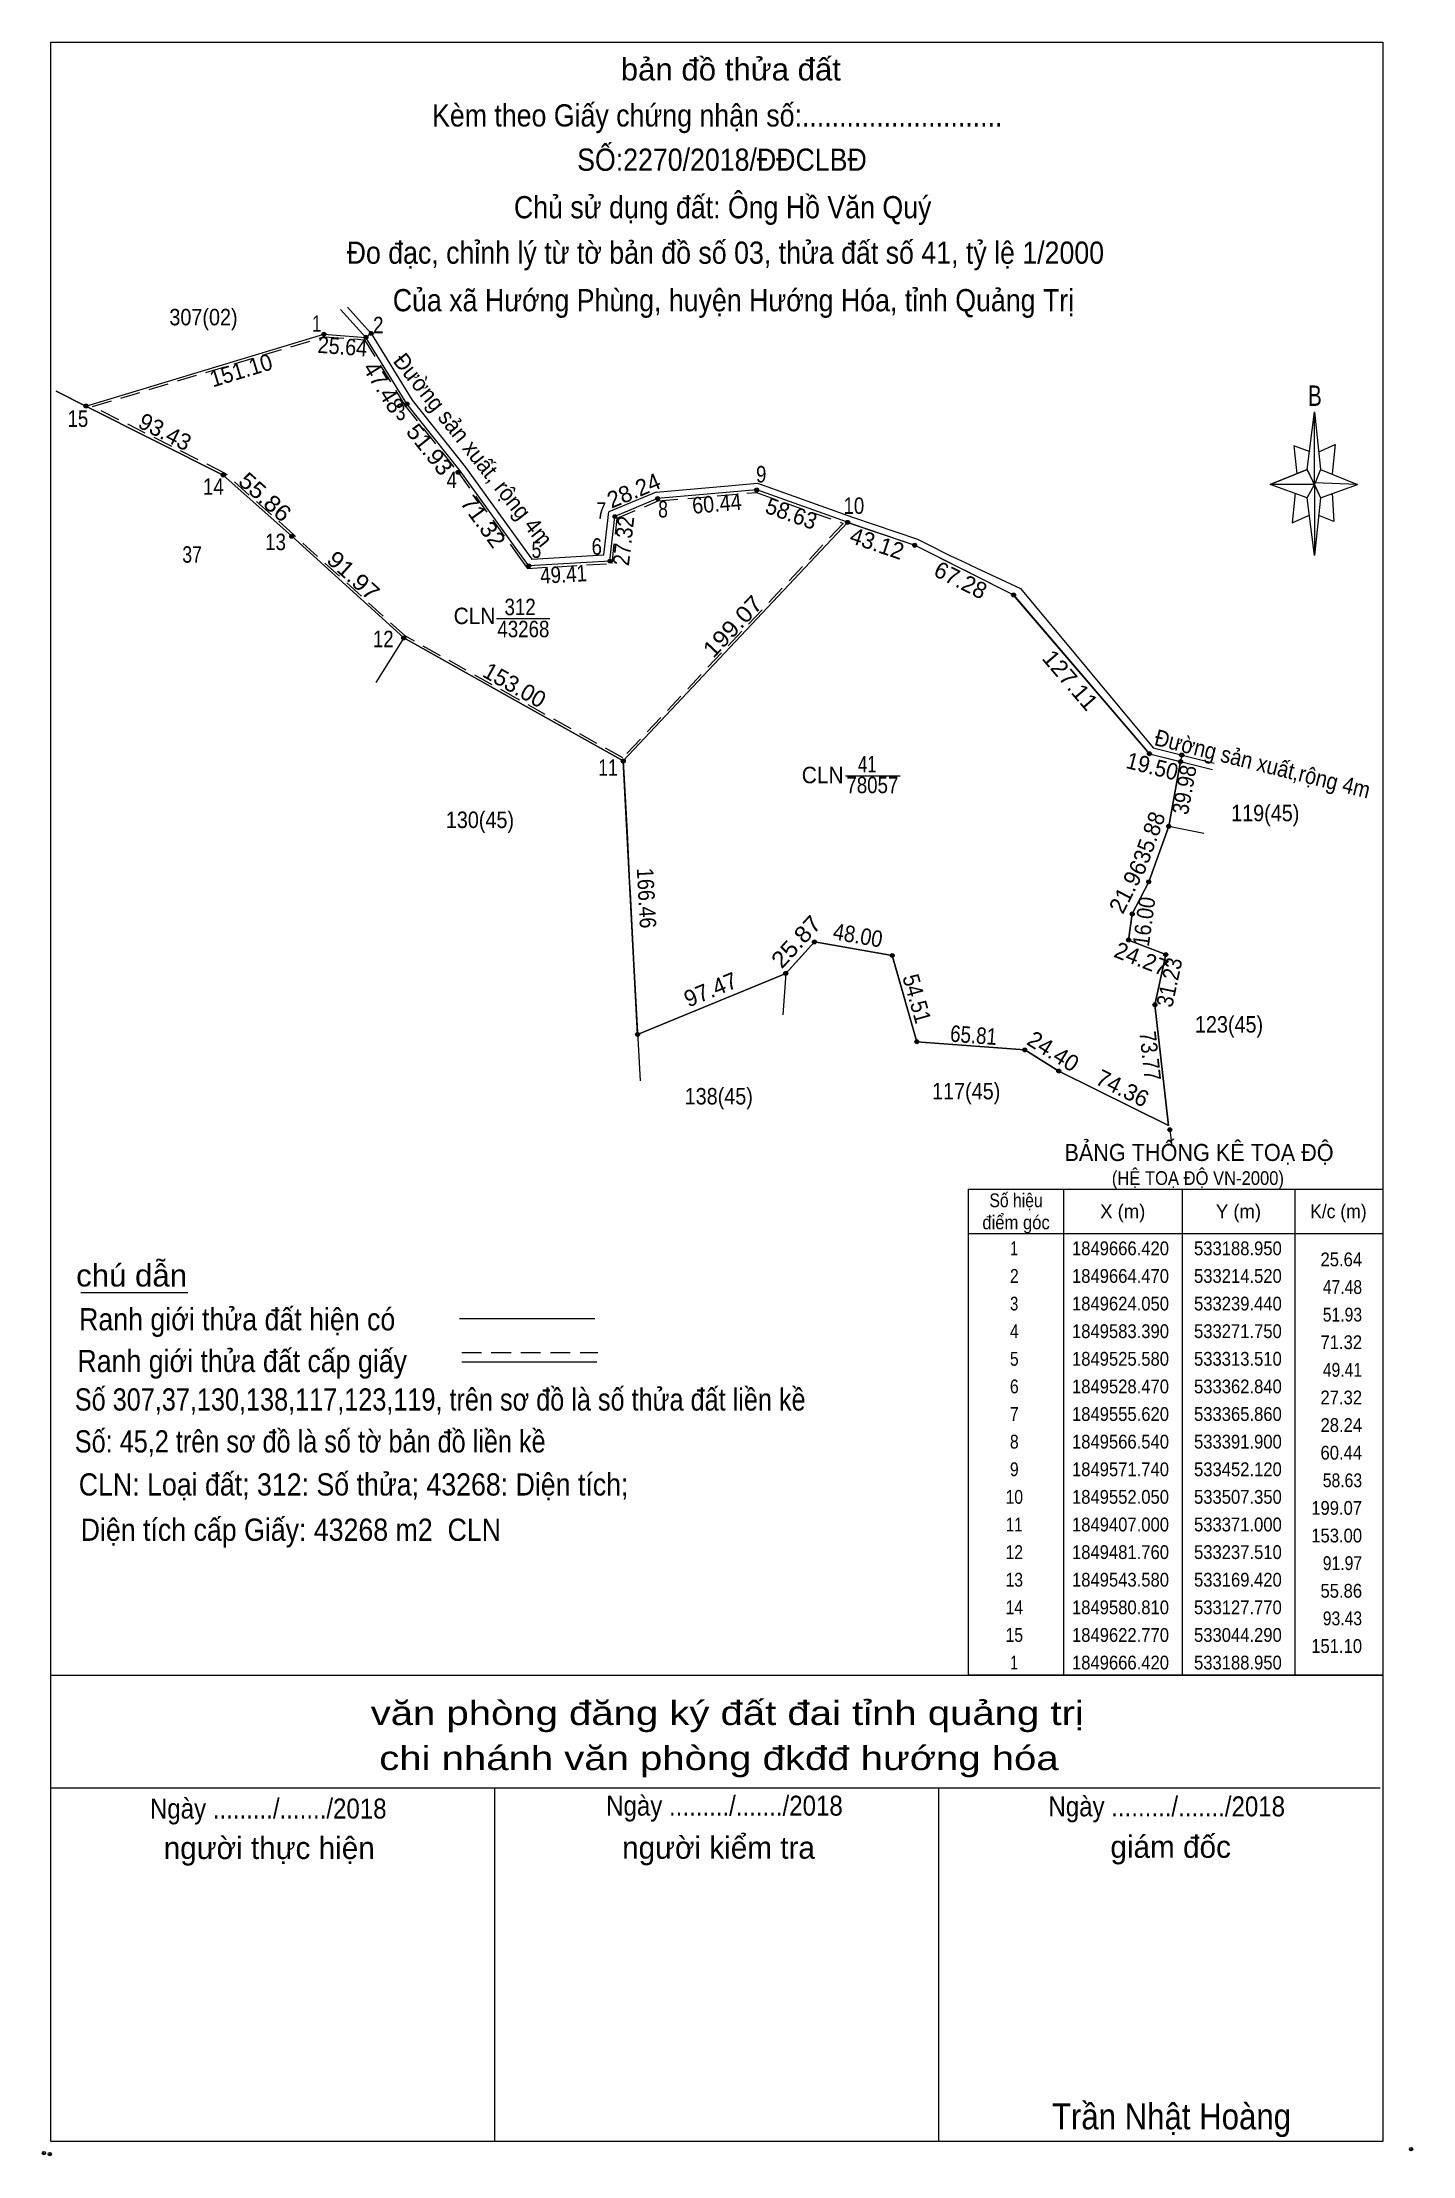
# Model space of a CAD drawing. Header units: metres. Extents: x 530052 to 534584, y 1848277 to 1849897.
# Drawn here: x 530052 to 530885, y 1848490 to 1849775 of the extents above; entities that cross this region are included whole.
import ezdxf
from ezdxf.enums import TextEntityAlignment as Align

# ---------------------------------------------------------------- set-up
doc = ezdxf.new("R2010")
doc.units = ezdxf.units.M
doc.header["$LTSCALE"] = 4
doc.header["$PDMODE"] = 32
doc.header["$PDSIZE"] = 2
doc.linetypes.add('MEDIUM_DASHED', pattern=[4.5, 3, -1.5])
for name, color, linetype, lineweight in [('1', 7, 'Continuous', 13), ('10', 7, 'Continuous', 13), ('17', 7, 'Continuous', 13), ('5', 7, 'Continuous', 13), ('6', 7, 'Continuous', 13), ('63', 7, 'Continuous', 13)]:
    doc.layers.add(name, color=color, linetype=linetype, lineweight=lineweight)

msp = doc.modelspace()

# ---------------------------------------------------------------- texts
at = {"layer": '1'}
for s, height, width, p in [('BẢNG THỐNG KÊ TOẠ ĐỘ ', 10.35, 0.95, (530673.57, 1849094.65)), ('(HỆ TOẠ ĐỘ VN-2000)', 8.37, 0.9, (530702.37, 1849080.07))]:
    msp.add_text(s, height=height, dxfattribs=dict(at, width=width)).set_placement(p)
at = {"layer": '10'}
for s, width, p in [('307(02)', 0.9, (530150.05, 1849602.63)), ('37', 0.8, (530143.14, 1849458.32)), ('CLN', 0.95, (530314.865, 1849420.99)), ('312', 0.85, (530342.57, 1849426.44)), ('43268', 0.85, (530344.57, 1849413.02)), ('41', 0.75, (530553.66, 1849330.9)), ('CLN', 0.95, (530526.535, 1849324.27)), ('78057', 0.85, (530556.78, 1849318.23)), ('119(45)', 0.9, (530795.66, 1849301.15)), ('130(45)', 0.9, (530318.14, 1849297.04)), ('123(45)', 0.9, (530773.62, 1849172.7)), ('117(45)', 0.9, (530613.81, 1849132.13)), ('138(45)', 0.9, (530463.37, 1849129))]:
    msp.add_text(s, height=10, dxfattribs=dict(at, width=width)).set_placement(p, align=Align.CENTER)
for s, width, p in [(' 1', 0.75, (530221.72, 1849598.75)), (' 2', 0.85, (530259.49, 1849597.85)), (' 3', 0.8, (530272.88, 1849545.06)), (' 15', 0.85, (530080, 1849540.9)), (' 9', 0.85, (530492.34, 1849507.14)), (' 14', 0.85, (530162.39, 1849499.62)), (' 4', 0.85, (530304.22, 1849503.7)), (' 7', 0.8, (530394.85, 1849485.05)), (' 8', 0.8, (530432.47, 1849485.85)), (' 10', 0.85, (530551.84, 1849487.98)), (' 13', 0.85, (530200.18, 1849465.96)), (' 5', 0.8, (530355.45, 1849461.22)), (' 6', 0.85, (530392.36, 1849463.17)), (' 12', 0.85, (530265.67, 1849406.96)), (' 11', 0.8, (530401.94, 1849328.78))]:
    msp.add_text(s, height=10, dxfattribs=dict(at, width=width)).set_placement(p, align=Align.RIGHT)
for s, rotation, width, p in [('25.64', 355.639, 0.9, (530234.215, 1849584.825)), ('151.10', 16.791, 0.95, (530174.316, 1849570.494)), ('Đường sản xuất, rộng 4m', 308.477, 0.95, (530310.074, 1849523.811)), ('51.93', 308.472, 1.05, (530283.605, 1849524.061)), ('55.86', 318.207, 1.1, (530184.168, 1849494.565)), ('71.32', 305.843, 1.05, (530316.047, 1849480.443)), ('60.44', 4.935, 0.9, (530462.625, 1849489.319)), ('58.63', 340.378, 0.95, (530505.851, 1849483.549)), ('27.32', 83.653, 0.9, (530410.367, 1849471.077)), ('91.97', 317.763, 1.1, (530237.849, 1849446.72)), ('49.41', 3.353, 0.85, (530369.273, 1849446.305)), ('199.07', 46.771, 1.1, (530475.439, 1849416.145)), ('127.11', 310.565, 1.05, (530673.288, 1849383.687)), ('Đường sản xuất,rộng 4m', 345.954, 0.9, (530792.821, 1849331.25)), ('19.50', 345.778, 0.95, (530725.777, 1849329.746)), ('39.98', 79.668, 0.9, (530751.34, 1849319.408)), ('35.88', 70.141, 0.95, (530729.772, 1849289.666)), ('166.46', 272.993, 0.9, (530414.493, 1849254.201)), ('16.00', 82.169, 0.9, (530726.916, 1849239.524)), ('25.87', 47.616, 1.1, (530514.122, 1849224.575)), ('48.00', 350.104, 0.9, (530547.116, 1849226.911)), ('54.51', 285.918, 0.9, (530579.066, 1849191.961)), ('31.23', 77.855, 0.9, (530742.23, 1849202.218)), ('65.81', 355.695, 0.85, (530617.97, 1849166.172)), ('73.77', 276.35, 0.9, (530720.74, 1849157.983))]:
    msp.add_text(s, height=10, rotation=rotation, dxfattribs=dict(at, width=width)).set_placement(p, align=Align.CENTER)
for s, rotation, p in [('47.48', 301.655, (530255.366, 1849562.359)), ('93.43', 333.314, (530124.4, 1849533.421)), ('28.24', 22.751, (530413.581, 1849497.598)), ('43.12', 341.237, (530558.017, 1849465.313)), ('67.28', 333.309, (530608.209, 1849443.249)), ('153.00', 330.749, (530336.762, 1849379.544)), ('21.96', 62.758, (530716.681, 1849259.081)), ('24.27', 338.637, (530718.514, 1849212.853)), ('97.47', 22.387, (530460.306, 1849194.215)), ('24.40', 328.082, (530664.121, 1849157.062)), ('74.36', 333.638, (530706.66, 1849134.372))]:
    msp.add_text(s, height=10, rotation=rotation, dxfattribs=at).set_placement(p, align=Align.CENTER)
at = {"layer": '5'}
for s, height, width, p in [('bản đồ thửa đất', 13.5, 1.05, (530470.72, 1849751.48)), ('Kèm theo Giấy chứng nhận số:...........................', 13.5, 0.9, (530462.425, 1849723.49)), ('SỐ:2270/2018/ĐĐCLBĐ', 13.5, 0.9, (530465.305, 1849696.58)), ('Chủ sử dụng đất: Ông Hồ Văn Quý', 13.5, 0.9, (530465.745, 1849667.69)), ('Đo đạc, chỉnh lý từ tờ bản đồ số 03, thửa đất số 41, tỷ lệ 1/2000 ', 13.5, 0.9, (530469.635, 1849640.06)), ('Của xã Hướng Phùng, huyện Hướng Hóa, tỉnh Quảng Trị', 13.5, 0.9, (530472.3, 1849611.17)), ('B', 12.4, 0.75, (530825.85, 1849553.66)), ('văn phòng đăng ký đất đai tỉnh quảng trị', 14.58, 1.25, (530468.525, 1848751.76)), ('chi nhánh văn phòng đkđđ hướng hóa', 14.58, 1.25, (530463.485, 1848724.35)), ('Ngày ........./......./2018', 12.15, 0.9, (530189.435, 1848694.92)), ('Ngày ........./......./2018', 12.15, 0.9, (530466.835, 1848696.68)), ('Ngày ........./......./2018', 12.15, 0.9, (530735.755, 1848696.23)), ('Trần Nhật Hoàng', 15.75, 0.9, (530738.64, 1848505.97))]:
    msp.add_text(s, height=height, dxfattribs=dict(at, width=width)).set_placement(p, align=Align.CENTER)
for s, p in [('người thực hiện', (530190.03, 1848670.31)), ('người kiểm tra', (530463.215, 1848670.49)), ('giám đốc', (530738.145, 1848671.03))]:
    msp.add_text(s, height=13.5, dxfattribs=at).set_placement(p, align=Align.CENTER)
at = {"layer": '6'}
for s, width, p in [('chú dẫn', 1.05, (530072.62, 1849018.33)), ('Ranh giới thửa đất hiện có ', 0.9, (530074.42, 1848991.69)), ('Ranh giới thửa đất cấp giấy', 0.9, (530073.42, 1848966.31)), ('Số 307,37,130,138,117,123,119, trên sơ đồ là số thửa đất liền kề', 0.85, (530071.82, 1848942.92)), ('Số: 45,2 trên sơ đồ là số tờ bản đồ liền kề', 0.85, (530071.82, 1848917.43)), ('CLN: Loại đất; 312: Số thửa; 43268: Diện tích;', 0.9, (530074.22, 1848891.27)), ('Diện tích cấp Giấy: 43268 m2  CLN', 0.9, (530075.38, 1848863.73))]:
    msp.add_text(s, height=13.5, dxfattribs=dict(at, width=width)).set_placement(p)
at = {"layer": '63'}
for s, width, p in [('Số hiệu', 0.85, (530644.145, 1849066.55)), ('K/c (m)', 0.95, (530840.12, 1849059.83)), ('điểm góc', 0.9, (530644.14, 1849053.12)), (' 1', 0.75, (530641.745, 1849037.34)), ('1849666.420', 0.9, (530707.64, 1849037.34)), ('533188.950', 0.9, (530779.03, 1849037.34)), (' 2', 0.85, (530641.74, 1849020.55)), ('1849664.470', 0.9, (530707.64, 1849020.55)), ('533214.520', 0.9, (530779.03, 1849020.55)), (' 3', 0.8, (530641.74, 1849003.76)), ('1849624.050', 0.9, (530707.64, 1849003.76)), ('533239.440', 0.9, (530779.03, 1849003.76)), (' 4', 0.85, (530641.745, 1848986.97)), ('1849583.390', 0.9, (530707.64, 1848986.97)), ('533271.750', 0.9, (530779.03, 1848986.97)), (' 5', 0.85, (530641.75, 1848970.19)), ('1849525.580', 0.9, (530707.64, 1848970.19)), ('533313.510', 0.9, (530779.03, 1848970.19)), (' 6', 0.85, (530641.74, 1848953.4)), ('1849528.470', 0.9, (530707.64, 1848953.4)), ('533362.840', 0.9, (530779.03, 1848953.4)), (' 7', 0.85, (530641.75, 1848936.61)), ('1849555.620', 0.9, (530707.64, 1848936.61)), ('533365.860', 0.9, (530779.03, 1848936.61)), (' 8', 0.85, (530641.75, 1848919.83)), ('1849566.540', 0.9, (530707.64, 1848919.83)), ('533391.900', 0.9, (530779.03, 1848919.83)), (' 9', 0.85, (530641.745, 1848903.04)), ('1849571.740', 0.9, (530707.64, 1848903.04)), ('533452.120', 0.9, (530779.03, 1848903.04)), (' 10', 0.85, (530641.74, 1848886.25)), ('1849552.050', 0.9, (530707.64, 1848886.25)), ('533507.350', 0.9, (530779.03, 1848886.25)), (' 11', 0.8, (530641.74, 1848869.46)), ('1849407.000', 0.9, (530707.64, 1848869.46)), ('533371.000', 0.9, (530779.03, 1848869.46)), (' 12', 0.85, (530641.735, 1848852.68)), ('1849481.760', 0.9, (530707.64, 1848852.68)), ('533237.510', 0.9, (530779.03, 1848852.68)), (' 13', 0.85, (530641.735, 1848835.89)), ('1849543.580', 0.9, (530707.64, 1848835.89)), ('533169.420', 0.9, (530779.03, 1848835.89)), (' 14', 0.85, (530641.74, 1848819.1)), ('1849580.810', 0.9, (530707.64, 1848819.1)), ('533127.770', 0.9, (530779.03, 1848819.1)), (' 15', 0.85, (530641.745, 1848802.31)), ('1849622.770', 0.9, (530707.64, 1848802.31)), ('533044.290', 0.9, (530779.03, 1848802.31)), (' 1', 0.75, (530641.745, 1848785.53)), ('1849666.420', 0.9, (530707.64, 1848785.53)), ('533188.950', 0.9, (530779.03, 1848785.53))]:
    msp.add_text(s, height=8.394, dxfattribs=dict(at, width=width)).set_placement(p, align=Align.CENTER)
for s, p in [('X (m)', (530709.02, 1849059.83)), ('Y (m)', (530779.38, 1849059.83))]:
    msp.add_text(s, height=8.394, dxfattribs=at).set_placement(p, align=Align.CENTER)
for s, width, p in [('25.64', 0.9, (530854.54, 1849030.62)), ('47.48', 0.85, (530854.54, 1849013.83)), ('51.93', 0.85, (530854.53, 1848997.05)), ('71.32', 0.9, (530854.53, 1848980.26)), ('49.41', 0.85, (530854.54, 1848963.47)), ('27.32', 0.9, (530854.53, 1848946.69)), ('28.24', 0.9, (530854.54, 1848929.9)), ('60.44', 0.9, (530854.54, 1848913.11)), ('58.63', 0.85, (530854.53, 1848896.32)), ('199.07', 0.9, (530854.53, 1848879.54)), ('153.00', 0.9, (530854.53, 1848862.75)), ('91.97', 0.85, (530854.54, 1848845.96)), ('55.86', 0.9, (530854.54, 1848829.17)), ('93.43', 0.85, (530854.53, 1848812.39)), ('151.10', 0.9, (530854.53, 1848795.6))]:
    msp.add_text(s, height=8.394, dxfattribs=dict(at, width=width)).set_placement(p, align=Align.RIGHT)

# ---------------------------------------------------------------- hatches: boundary and pattern name
at = {"layer": '1'}
for points in [[(530224.46, 1849597.22, 1), (530222.06, 1849597.22, 1)], [(530250.03, 1849595.27, 1), (530247.63, 1849595.27, 1)], [(530253.24, 1849597.69, 1), (530250.84, 1849597.69, 1)], [(530079.8, 1849553.57, 1), (530077.4, 1849553.57, 1)], [(530274.95, 1849554.85, 1), (530272.55, 1849554.85, 1)], [(530163.28, 1849511.61, 1), (530160.88, 1849511.61, 1)], [(530306.06, 1849513.28, 1), (530303.66, 1849513.28, 1)], [(530487.63, 1849502.54, 1), (530485.23, 1849502.54, 1)], [(530427.41, 1849497.34, 1), (530425.01, 1849497.34, 1)], [(530401.37, 1849486.42, 1), (530398.97, 1849486.42, 1)], [(530542.86, 1849482.85, 1), (530540.46, 1849482.85, 1)], [(530204.93, 1849474.38, 1), (530202.53, 1849474.38, 1)], [(530583.69, 1849468.98, 1), (530581.29, 1849468.98, 1)], [(530349.02, 1849456.38, 1), (530346.62, 1849456.38, 1)], [(530398.35, 1849459.27, 1), (530395.95, 1849459.27, 1)], [(530643.8, 1849438.76, 1), (530641.4, 1849438.76, 1)], [(530273.02, 1849412.56, 1), (530270.62, 1849412.56, 1)], [(530406.51, 1849337.8, 1), (530404.11, 1849337.8, 1)], [(530726.46, 1849342.2, 1), (530724.06, 1849342.2, 1)], [(530745.36, 1849337.41, 1), (530742.96, 1849337.41, 1)], [(530746.08, 1849341.42, 1), (530743.68, 1849341.42, 1)], [(530738.19, 1849298.08, 1), (530735.79, 1849298.08, 1)], [(530726, 1849264.33, 1), (530723.6, 1849264.33, 1)], [(530715.95, 1849244.81, 1), (530713.55, 1849244.81, 1)], [(530522.76, 1849227.8, 1), (530520.36, 1849227.8, 1)], [(530570.05, 1849219.55, 1), (530567.65, 1849219.55, 1)], [(530713.77, 1849228.96, 1), (530711.37, 1849228.96, 1)], [(530736.37, 1849220.12, 1), (530733.97, 1849220.12, 1)], [(530505.32, 1849208.69, 1), (530502.92, 1849208.69, 1)], [(530729.8, 1849189.59, 1), (530727.4, 1849189.59, 1)], [(530415.2, 1849171.57, 1), (530412.8, 1849171.57, 1)], [(530585, 1849167.13, 1), (530582.6, 1849167.13, 1)], [(530650.62, 1849162.19, 1), (530648.22, 1849162.19, 1)], [(530671.33, 1849149.29, 1), (530668.93, 1849149.29, 1)], [(530738.84, 1849113.63, 1), (530736.44, 1849113.63, 1)]]:
    msp.add_hatch(color=256, dxfattribs=at).paths.add_polyline_path(points)

# ---------------------------------------------------------------- linework, layer by layer
for p, q in [((530252.04, 1849597.69), (530248.83, 1849595.27)), ((530744.88, 1849341.42), (530744.16, 1849337.41))]:
    msp.add_line(p, q, dxfattribs=at)
for centre in [(530223.26, 1849597.22), (530248.83, 1849595.27), (530252.04, 1849597.69), (530078.6, 1849553.57), (530273.75, 1849554.85), (530162.08, 1849511.61), (530304.86, 1849513.28), (530486.43, 1849502.54), (530426.21, 1849497.34), (530400.17, 1849486.42), (530541.66, 1849482.85), (530203.73, 1849474.38), (530582.49, 1849468.98), (530347.82, 1849456.38), (530397.15, 1849459.27), (530642.6, 1849438.76), (530271.82, 1849412.56), (530405.31, 1849337.8), (530725.26, 1849342.2), (530744.16, 1849337.41), (530744.88, 1849341.42), (530736.99, 1849298.08), (530724.8, 1849264.33), (530714.75, 1849244.81), (530521.56, 1849227.8), (530568.85, 1849219.55), (530712.57, 1849228.96), (530735.17, 1849220.12), (530504.12, 1849208.69), (530728.6, 1849189.59), (530414, 1849171.57), (530583.8, 1849167.13), (530649.42, 1849162.19), (530670.13, 1849149.29), (530737.64, 1849113.63)]:
    msp.add_circle(centre, 1.2, dxfattribs=at)
at = {"layer": '10'}
for p, q in [((530237.53, 1849613.59), (530246.16, 1849604.13)), ((530078.6, 1849553.57), (530223.26, 1849597.22)), ((530223.26, 1849597.22), (530248.83, 1849595.27)), ((530246.16, 1849604.13), (530252.04, 1849597.69)), ((530078.6, 1849553.57), (530060.46, 1849562.69)), ((530341.26, 1849465.46), (530306.06, 1849514.19)), ((530486.95, 1849506.6), (530544.68, 1849486.06)), ((530393.55, 1849463.06), (530396.45, 1849489.18)), ((530425.28, 1849501.27), (530396.45, 1849489.18)), ((530426.21, 1849497.34), (530400.17, 1849486.42)), ((530397.15, 1849459.27), (530400.17, 1849486.42)), ((530405.31, 1849337.8), (530541.66, 1849482.85)), ((530347.82, 1849456.38), (530341.26, 1849465.46)), ((530397.15, 1849459.27), (530347.82, 1849456.38)), ((530349.78, 1849460.5), (530393.55, 1849463.06)), ((530608.28, 1849460.7), (530616.14, 1849457.04)), ((530608.28, 1849456.07), (530616.14, 1849452.11)), ((530616.14, 1849457.04), (530616.85, 1849456.71)), ((530616.14, 1849452.11), (530616.85, 1849451.75)), ((530616.85, 1849456.71), (530646.87, 1849442.74)), ((530616.85, 1849451.75), (530642.6, 1849438.76)), ((530725.26, 1849342.2), (530642.31, 1849438.8)), ((530646.87, 1849442.74), (530727.5, 1849345.77)), ((530271.82, 1849412.56), (530254.78, 1849385.58)), ((530341.26, 1849373.67), (530271.82, 1849412.56)), ((530405.31, 1849337.8), (530341.26, 1849373.67)), ((530405.31, 1849337.8), (530407.58, 1849294.43)), ((530725.26, 1849342.2), (530763.65, 1849332.6)), ((530727.5, 1849345.77), (530764.62, 1849336.48)), ((530540.42, 1849328.76), (530573.58, 1849328.76)), ((530736.99, 1849298.08), (530758.25, 1849293.85)), ((530407.58, 1849294.43), (530409.19, 1849263.57)), ((530409.19, 1849263.57), (530409.47, 1849258.24)), ((530409.47, 1849258.24), (530411.6, 1849217.57)), ((530521.56, 1849227.8), (530568.85, 1849219.55)), ((530568.85, 1849219.55), (530569.41, 1849217.57)), ((530411.6, 1849217.57), (530415.48, 1849143.32)), ((530414, 1849171.57), (530504.12, 1849208.69)), ((530504.12, 1849208.69), (530502.4, 1849183.53)), ((530569.41, 1849217.57), (530583.8, 1849167.13)), ((530737.64, 1849113.63), (530738.78, 1849103.44))]:
    msp.add_line(p, q, dxfattribs=at)
for points in [[(530306.06, 1849514.19), (530273.75, 1849554.85), (530248.83, 1849595.27), (530233.27, 1849612.32)], [(530252.04, 1849597.69), (530277.03, 1849557.15), (530309.25, 1849516.61)], [(530060.46, 1849562.69), (530078.6, 1849553.57), (530162.08, 1849511.61), (530203.73, 1849474.38), (530271.82, 1849412.56), (530341.26, 1849373.67), (530405.31, 1849337.8)], [(530271.82, 1849412.56), (530203.73, 1849474.38), (530162.08, 1849511.61), (530078.6, 1849553.57)], [(530309.25, 1849516.61), (530341.26, 1849472.3), (530349.78, 1849460.5)], [(530425.28, 1849501.27), (530469.02, 1849505.05), (530486.95, 1849506.6)], [(530543.9, 1849482.09), (530486.43, 1849502.54), (530426.21, 1849497.34)], [(530543.9, 1849482.09), (530582.49, 1849468.98), (530588.67, 1849465.89)], [(530544.68, 1849486.06), (530584.13, 1849472.63), (530588.67, 1849470.36)], [(530588.67, 1849470.36), (530604.21, 1849462.59), (530608.28, 1849460.7)], [(530588.67, 1849465.89), (530602.42, 1849459.02), (530608.28, 1849456.07)], [(530328.27, 1849424.38), (530341.26, 1849424.38), (530360.62, 1849424.38)], [(530583.8, 1849167.13), (530649.42, 1849162.19), (530670.13, 1849149.29), (530736.76, 1849116.27), (530728.6, 1849189.59), (530735.17, 1849220.12), (530712.57, 1849228.96), (530714.75, 1849244.81), (530724.8, 1849264.33), (530736.99, 1849298.08), (530744.16, 1849337.41)], [(530504.12, 1849208.69), (530512.23, 1849217.57), (530521.56, 1849227.8)]]:
    msp.add_lwpolyline(points, dxfattribs=at)
at = {"layer": '10', "linetype": 'MEDIUM_DASHED'}
for points in [[(530341.26, 1849375.39), (530272.7, 1849413.79), (530204.73, 1849475.49), (530162.93, 1849512.86), (530082.63, 1849553.22), (530223.43, 1849595.7), (530247.95, 1849593.83), (530272.52, 1849553.99), (530304.86, 1849513.28), (530341.26, 1849462.9)], [(530341.26, 1849462.9), (530347.09, 1849454.83), (530398.5, 1849457.85), (530401.56, 1849485.38), (530426.57, 1849495.87), (530486.23, 1849501.02), (530539, 1849482.21), (530405.02, 1849339.68), (530341.26, 1849375.39)]]:
    msp.add_lwpolyline(points, dxfattribs=at)
at = {"layer": '10'}
msp.add_lwpolyline([(530541.66, 1849482.85), (530582.49, 1849468.98), (530642.6, 1849438.76), (530725.26, 1849342.2), (530744.16, 1849337.41), (530736.99, 1849298.08), (530724.8, 1849264.33), (530714.75, 1849244.81), (530712.57, 1849228.96), (530735.17, 1849220.12), (530728.6, 1849189.59), (530736.76, 1849116.27), (530670.13, 1849149.29), (530649.42, 1849162.19), (530583.8, 1849167.13), (530568.85, 1849219.55), (530521.56, 1849227.8), (530504.12, 1849208.69), (530414, 1849171.57), (530405.31, 1849337.8)], close=True, dxfattribs=at)
at = {"layer": '17'}
msp.add_line((530075.4, 1849014.64), (530140.56, 1849014.64), dxfattribs=at)
at = {"layer": '5'}
for p, q in [((530821.08, 1849514.96), (530825.58, 1849550.06)), ((530829.18, 1849514.96), (530851.68, 1849505.96)), ((530821.08, 1849497.86), (530798.58, 1849505.96)), ((530829.18, 1849497.86), (530825.58, 1849462.76)), ((530836.38, 1849500.56), (530837.28, 1849483.46)), ((530837.28, 1849483.46), (530828.28, 1849487.06)), ((530057.24, 1848782), (530867.24, 1848782)), ((530057.24, 1848713.6), (530865.44, 1848713.6)), ((530057.24, 1848713.6), (530865.44, 1848713.6)), ((530057.24, 1848713.6), (530865.44, 1848713.6)), ((530327.24, 1848498.5), (530327.24, 1848713.6)), ((530597.24, 1848498.5), (530597.24, 1848713.6))]:
    msp.add_line(p, q, dxfattribs=at)
for points in [[(530057.24, 1849774.7), (530867.24, 1849774.7), (530867.24, 1848498.5), (530057.24, 1848498.5)], [(530825.58, 1849550.06), (530829.18, 1849514.96), (530825.58, 1849505.96)], [(530825.58, 1849505.96), (530798.58, 1849505.96), (530821.08, 1849514.96), (530829.18, 1849497.86), (530851.68, 1849505.96), (530825.58, 1849506.86)], [(530825.58, 1849505.96), (530825.58, 1849462.76), (530821.08, 1849497.86)]]:
    msp.add_lwpolyline(points, close=True, dxfattribs=at)
for points in [[(530822.88, 1849525.76), (530812.98, 1849529.36), (530814.78, 1849512.26)], [(530828.28, 1849525.76), (530838.18, 1849530.26), (530836.38, 1849512.26)], [(530825.58, 1849505.96), (530821.08, 1849514.96), (530798.58, 1849505.96)], [(530825.58, 1849505.96), (530829.18, 1849497.86), (530851.68, 1849505.96)], [(530813.88, 1849500.56), (530812.08, 1849482.56), (530821.98, 1849487.06)], [(530867.24, 1848498.5), (530057.24, 1848498.5), (530057.24, 1848713.6)]]:
    msp.add_lwpolyline(points, dxfattribs=at)
for p in [(530053.02, 1848491.57), (530056.62, 1848490.94)]:
    msp.add_point(p, dxfattribs=at)
at = {"layer": '6'}
for p, q in [((530305.8, 1848998.98), (530388.06, 1848998.98)), ((530307.06, 1848972.61), (530389.32, 1848972.61))]:
    msp.add_line(p, q, dxfattribs=at)
at = {"layer": '6', "linetype": 'MEDIUM_DASHED'}
msp.add_line((530307.06, 1848978.19), (530389.86, 1848978.19), dxfattribs=at)
at = {"layer": '6'}
msp.add_point((530884.34, 1848494), dxfattribs=at)
at = {"layer": '63'}
for p, q in [((530672.98, 1849077.46), (530672.98, 1848782)), ((530745.05, 1849077.46), (530745.05, 1848782)), ((530813.7, 1849077.46), (530813.7, 1848782)), ((530615.32, 1849050.6), (530867.24, 1849050.6))]:
    msp.add_line(p, q, dxfattribs=at)
msp.add_lwpolyline([(530615.32, 1849077.46), (530867.24, 1849077.46), (530867.24, 1848782), (530615.32, 1848782)], close=True, dxfattribs=at)

msp.set_redraw_order([(e.dxf.handle, doc.entitydb.next_handle()) for e in msp.query("TEXT MTEXT ATTDEF DIMENSION ARC_DIMENSION")])  # texts and dimensions are drawn at this point

doc.saveas('drawing.dxf')
